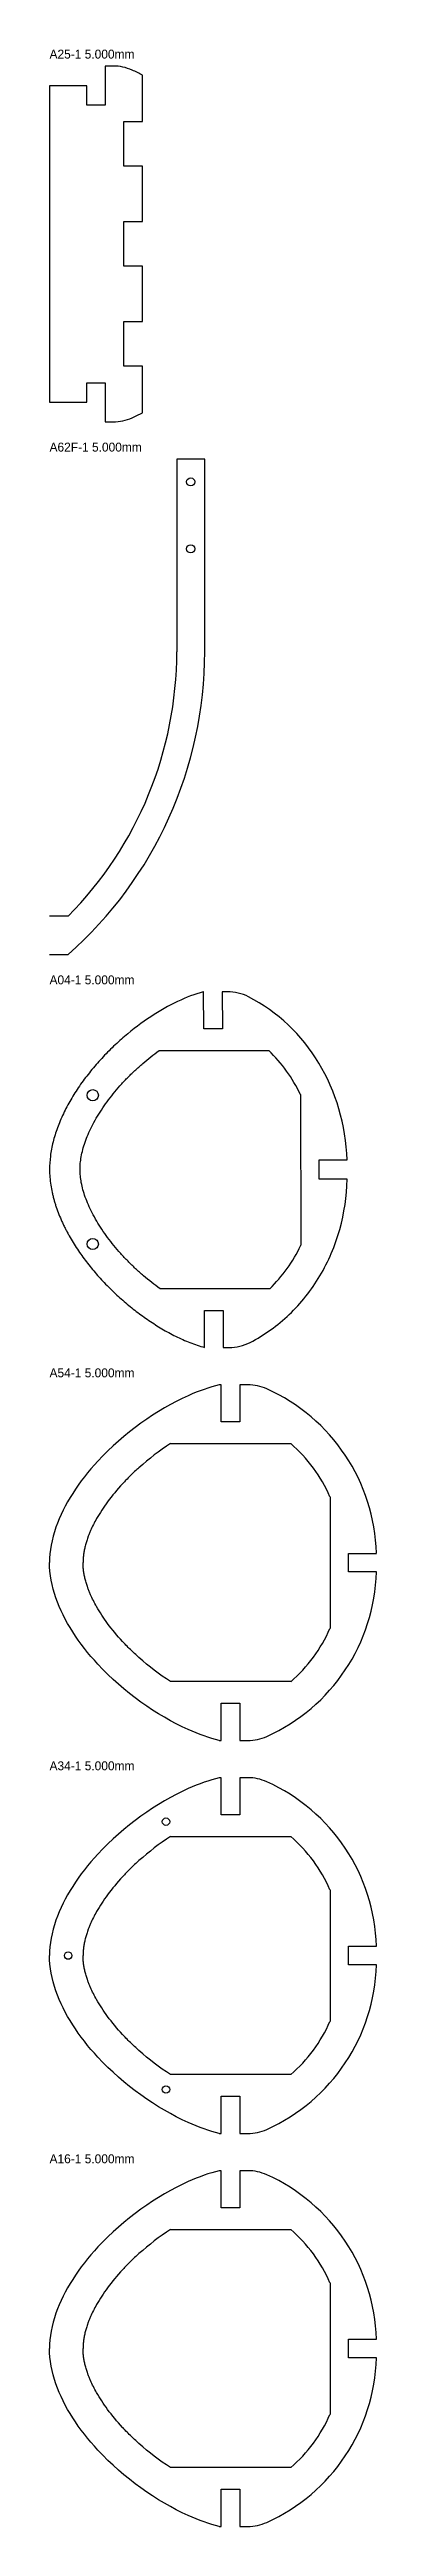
# Model space of a CAD drawing. Header units: millimetres. Extents: x 0 to 1220, y 0 to 2440.
# Drawn here: x 116 to 204, y 10 to 676 of the extents above; entities that cross this region are included whole.
import ezdxf

# ---------------------------------------------------------------- set-up
doc = ezdxf.new("R2010")
doc.units = ezdxf.units.MM
doc.layers.add('CUT', color=1, linetype='Continuous')
doc.layers.add('LABELS_NONCUT', color=3, linetype='Continuous')

msp = doc.modelspace()

# ---------------------------------------------------------------- texts
at = {"layer": 'LABELS_NONCUT'}
for s, p in [('A25-1 5.000mm', (115.64, 673.45)), ('A62F-1 5.000mm', (115.64, 567.8)), ('A04-1 5.000mm', (115.64, 424.58)), ('A54-1 5.000mm', (115.64, 318.93)), ('A34-1 5.000mm', (115.64, 213.29)), ('A16-1 5.000mm', (115.64, 107.64))]:
    msp.add_text(s, height=2.4, dxfattribs=at).set_placement(p)

# ---------------------------------------------------------------- linework, layer by layer
at = {"layer": 'CUT'}
for p, q in [((125.64, 666.12, 0), (115.64, 666.12, 0)), ((115.64, 666.12, 0), (115.64, 581.12, 0)), ((125.64, 660.95, 0), (125.64, 666.12, 0)), ((132.75, 671.45, 0), (130.64, 671.45, 0)), ((130.64, 671.45, 0), (130.64, 660.95, 0)), ((140.64, 656.5, 0), (140.64, 669, 0)), ((130.64, 660.95, 0), (125.64, 660.95, 0)), ((135.64, 644.5, 0), (135.64, 656.5, 0)), ((135.64, 656.5, 0), (140.64, 656.5, 0)), ((140.64, 644.5, 0), (135.64, 644.5, 0)), ((140.64, 629.62, 0), (140.64, 644.5, 0)), ((135.64, 617.62, 0), (135.64, 629.62, 0)), ((135.64, 629.62, 0), (140.64, 629.62, 0)), ((140.64, 617.62, 0), (135.64, 617.62, 0)), ((140.64, 602.75), (140.64, 617.62, 0)), ((135.64, 590.75), (135.64, 602.75)), ((135.64, 602.75), (140.64, 602.75)), ((125.64, 581.12, 0), (125.64, 586.3, 0)), ((125.64, 586.3, 0), (130.64, 586.3, 0)), ((130.64, 586.3, 0), (130.64, 575.8, 0)), ((140.64, 590.75), (135.64, 590.75)), ((140.64, 578.25, 0), (140.64, 590.75)), ((115.64, 581.12, 0), (125.64, 581.12, 0)), ((130.64, 575.8, 0), (132.75, 575.8, 0)), ((157.36, 565.8), (149.86, 565.8)), ((149.86, 565.8), (149.86, 514)), ((157.36, 514), (157.36, 565.8)), ((120.64, 442.9), (115.64, 442.9)), ((115.64, 432.58), (120.64, 432.58)), ((157.08, 422.57, 0), (156.93, 422.57, 0)), ((157.1, 412.57, 0), (157.08, 422.57, 0)), ((163.44, 422.58, 0), (162.08, 422.58, 0)), ((162.08, 422.58, 0), (162.1, 412.58, 0)), ((145.09, 406.76, 0), (174.57, 406.76, 0)), ((162.1, 412.58, 0), (157.1, 412.57, 0)), ((183.12, 394.92, 0), (183.21, 354.42, 0)), ((188.17, 372.16), (188.17, 377.36)), ((188.17, 377.36), (195.64, 377.36, 0)), ((195.67, 372.16, 0), (188.17, 372.16)), ((174.85, 342.76, 0), (145.37, 342.76, 0)), ((157.28, 336.92, 0), (162.28, 336.93, 0)), ((157.3, 326.96, 0), (157.28, 336.92, 0)), ((162.28, 336.93, 0), (162.3, 326.93, 0)), ((162.3, 326.93, 0), (163.9, 326.94, 0)), ((161.83, 316.93, 0), (161.27, 316.93, 0)), ((161.83, 306.93, 0), (161.83, 316.93, 0)), ((168.94, 316.93, 0), (166.83, 316.93, 0)), ((166.83, 316.93, 0), (166.83, 306.93, 0)), ((166.83, 306.93, 0), (161.83, 306.93, 0)), ((148.15, 301.11, 0), (180.53, 301.11, 0)), ((191.05, 286.83, 0), (191.05, 251.4, 0)), ((196.05, 271.61, 0), (203.54, 271.61, 0)), ((196.05, 266.61, 0), (196.05, 271.61, 0)), ((203.54, 266.61, 0), (196.05, 266.61, 0)), ((180.53, 237.11, 0), (148.15, 237.11, 0)), ((161.83, 221.29, 0), (161.83, 231.29, 0)), ((161.83, 231.29, 0), (166.83, 231.29, 0)), ((166.83, 231.29, 0), (166.83, 221.29, 0)), ((161.27, 221.29, 0), (161.83, 221.29, 0)), ((166.83, 221.29, 0), (168.94, 221.29, 0)), ((161.83, 211.29, 0), (161.27, 211.29, 0)), ((161.83, 201.29, 0), (161.83, 211.29, 0)), ((168.94, 211.29, 0), (166.83, 211.29, 0)), ((166.83, 211.29, 0), (166.83, 201.29, 0)), ((166.83, 201.29, 0), (161.83, 201.29, 0)), ((148.15, 195.47, 0), (180.53, 195.47, 0)), ((191.05, 181.18, 0), (191.05, 145.75, 0)), ((196.05, 165.97, 0), (203.54, 165.97, 0)), ((196.05, 160.97, 0), (196.05, 165.97, 0)), ((203.54, 160.97, 0), (196.05, 160.97, 0)), ((180.53, 131.47, 0), (148.15, 131.47, 0)), ((161.83, 115.64, 0), (161.83, 125.64, 0)), ((161.83, 125.64, 0), (166.83, 125.64, 0)), ((166.83, 125.64, 0), (166.83, 115.64, 0)), ((161.27, 115.64, 0), (161.83, 115.64, 0)), ((166.83, 115.64, 0), (168.94, 115.64, 0)), ((161.83, 105.64, 0), (161.27, 105.64, 0)), ((161.83, 95.64, 0), (161.83, 105.64, 0)), ((168.94, 105.64, 0), (166.83, 105.64, 0)), ((166.83, 105.64, 0), (166.83, 95.64, 0)), ((166.83, 95.64, 0), (161.83, 95.64, 0)), ((148.15, 89.82, 0), (180.53, 89.82, 0)), ((191.05, 75.54, 0), (191.05, 40.11, 0)), ((196.05, 60.32, 0), (203.54, 60.32, 0)), ((196.05, 55.32, 0), (196.05, 60.32, 0)), ((203.54, 55.32, 0), (196.05, 55.32, 0)), ((180.53, 25.82, 0), (148.15, 25.82, 0)), ((161.83, 10, 0), (161.83, 20, 0)), ((161.83, 20, 0), (166.83, 20, 0)), ((166.83, 20, 0), (166.83, 10, 0)), ((161.27, 10, 0), (161.83, 10, 0)), ((166.83, 10, 0), (168.94, 10, 0))]:
    msp.add_line(p, q, dxfattribs=at)
for centre, radius in [((153.61, 559.65), 1.1), ((153.61, 541.65), 1.1), ((127.27, 394.76, 0), 1.5), ((127.27, 354.76, 0), 1.5), ((146.95, 199.47, 0), 1), ((120.64, 163.47, 0), 1), ((146.95, 127.47, 0), 1)]:
    msp.add_circle(centre, radius, dxfattribs=at)
for centre, radius, start, end in [((132.75, 658.95, 0), 12.5, 65.77481, 90), ((117.35, 624.73, 0), 50.02, 62.24704, 65.77481), ((132.75, 588.3, 0), 12.5, -90, -65.77481), ((117.35, 622.52, 0), 50.02, -65.77481, -62.24704), ((48.73, 514), 101.13, -44.67302, 0), ((48.73, 514), 108.63, -48.54483, 0), ((168.94, 304.43, 0), 12.5, 65.77481, 90), ((153.54, 270.22, 0), 50.02, 1.59396, 65.77481), ((153.54, 270.22, 0), 41.02, 23.88351, 48.8621), ((153.54, 268, 0), 50.02, -65.77481, -1.59396), ((153.54, 268, 0), 41.02, -48.8621, -23.88351), ((168.94, 233.79, 0), 12.5, -90, -65.77481), ((168.94, 198.79, 0), 12.5, 65.77481, 90), ((153.54, 164.58, 0), 50.02, 1.59396, 65.77481), ((153.54, 164.58, 0), 41.02, 23.88351, 48.8621), ((153.54, 162.36, 0), 50.02, -65.77481, -1.59396), ((153.54, 162.36, 0), 41.02, -48.8621, -23.88351), ((168.94, 128.14, 0), 12.5, -90, -65.77481), ((168.94, 93.14, 0), 12.5, 65.77481, 90), ((153.54, 58.93, 0), 50.02, 1.59396, 65.77481), ((153.54, 58.93, 0), 41.02, 23.88351, 48.8621), ((153.54, 56.71, 0), 50.02, -65.77481, -1.59396), ((153.54, 56.71, 0), 41.02, -48.8621, -23.88351), ((168.94, 22.5, 0), 12.5, -90, -65.77481)]:
    msp.add_arc(centre, radius, start, end, dxfattribs=at)
for centre, major_axis, start_param, end_param in [((163.45, 410.01, 0), (-12.57, -0.18), 4.22831, 4.699247), ((163.86, 339.5, 0), (12.57, 0.18), 4.701442, 5.170671)]:
    msp.add_ellipse(centre, major_axis=major_axis, ratio=1, start_param=start_param, end_param=end_param, dxfattribs=at)
at = {"layer": 'CUT', "extrusion": (-2.65526e-11, 1.05268e-09, 1)}
for centre, major_axis, start_param, end_param in [((150.14, 375.87, 0), (1.26, -50, 0), 1.577677, 2.683438), ((150.14, 375.87, 0), (1.03, -41, 0), 2.031111, 2.400709), ((150.15, 373.65, 0), (1.03, -41, 0), 0.694971, 1.059783)]:
    msp.add_ellipse(centre, major_axis=major_axis, ratio=0.910269, start_param=start_param, end_param=end_param, dxfattribs=at)
at = {"layer": 'CUT'}
for points, knots in [([(156.93, 422.57, 0), (154.72, 421.95, 0), (150.08, 420.2, 0), (142.84, 416.08, 0), (136.91, 411.61, 0), (133, 408.07, 0), (130.84, 405.91, 0), (129.3, 404.28, 0), (127.77, 402.55, 0), (125.85, 400.23, 0), (124.09, 397.87, 0), (122.46, 395.4, 0), (121.34, 393.56, 0), (120.28, 391.66, 0), (119.34, 389.8, 0), (118.47, 387.86, 0), (117.73, 385.96, 0), (117.09, 384.07, 0), (116.57, 382.21, 0), (116.15, 380.29, 0), (115.75, 377.8, 0), (115.64, 375.96, 0), (115.64, 374.76, 0)], [0, 0, 0, 0, 0.125, 0.25, 0.375, 0.4375, 0.46875, 0.5, 0.53125, 0.5625, 0.625, 0.65625, 0.6875, 0.71875, 0.75, 0.78125, 0.8125, 0.84375, 0.875, 0.90625, 0.9375, 1, 1, 1, 1]), ([(123.84, 374.76, 0), (123.83, 375.31, 0), (123.89, 376.46, 0), (124.12, 378.19, 0), (124.56, 380.16, 0), (125.16, 382.11, 0), (125.98, 384.24, 0), (127.31, 387.09, 0), (129.03, 390.05, 0), (131.08, 393.02, 0), (132.76, 395.19, 0), (134.55, 397.3, 0), (136.52, 399.41, 0), (138.53, 401.38, 0), (141.4, 403.95, 0), (143.58, 405.67, 0), (145.09, 406.76, 0)], [0, 0, 0, 0, 0.0625, 0.125, 0.1875, 0.25, 0.3125, 0.375, 0.5, 0.5625, 0.625, 0.6875, 0.75, 0.8125, 0.875, 1, 1, 1, 1]), ([(115.64, 374.76, 0), (115.65, 374.08, 0), (115.7, 372.73, 0), (115.95, 370.6, 0), (116.26, 368.96, 0), (116.57, 367.61, 0), (116.85, 366.56, 0), (117.12, 365.63, 0), (117.54, 364.34, 0), (118.13, 362.74, 0), (118.83, 361.11, 0), (119.43, 359.82, 0), (119.93, 358.81, 0), (120.4, 357.92, 0), (121.08, 356.69, 0), (122, 355.13, 0), (123.1, 353.4, 0), (124.33, 351.62, 0), (125.54, 349.99, 0), (126.85, 348.35, 0), (128.2, 346.74, 0), (129.64, 345.14, 0), (131.08, 343.63, 0), (133.1, 341.63, 0), (135.71, 339.26, 0), (138.41, 337.06, 0), (140.64, 335.4, 0), (142.3, 334.24, 0), (144.1, 333.06, 0), (145.82, 332, 0), (147.72, 330.92, 0), (149.52, 329.98, 0), (151.5, 329.05, 0), (153.37, 328.27, 0), (155.38, 327.53, 0), (156.66, 327.14, 0), (157.3, 326.96, 0)], [0, 0, 0, 0, 0.03125, 0.0625, 0.09375, 0.109375, 0.125, 0.140625, 0.15625, 0.1875, 0.21875, 0.234375, 0.25, 0.265625, 0.28125, 0.3125, 0.34375, 0.375, 0.40625, 0.4375, 0.46875, 0.5, 0.53125, 0.5625, 0.625, 0.6875, 0.71875, 0.75, 0.78125, 0.8125, 0.84375, 0.875, 0.90625, 0.9375, 0.96875, 1, 1, 1, 1]), ([(145.37, 342.76, 0), (143.85, 343.84, 0), (141.65, 345.56, 0), (138.76, 348.13, 0), (136.73, 350.1, 0), (134.74, 352.21, 0), (132.93, 354.32, 0), (131.24, 356.49, 0), (129.68, 358.73, 0), (128.3, 360.93, 0), (127.08, 363.14, 0), (126.06, 365.28, 0), (125.22, 367.41, 0), (124.61, 369.35, 0), (124.15, 371.31, 0), (123.9, 373.06, 0), (123.84, 374.2, 0), (123.84, 374.76, 0)], [0, 0, 0, 0, 0.125, 0.1875, 0.25, 0.3125, 0.375, 0.4375, 0.5, 0.5625, 0.625, 0.6875, 0.75, 0.8125, 0.875, 0.9375, 1, 1, 1, 1]), ([(169.58, 328.32, 0), (173.39, 330.27, 0), (180.49, 335.34, 0), (188.83, 345.86, 0), (194.2, 358.46, 0), (195.56, 367.59, 0), (195.67, 372.16, 0)], [0, 0, 0, 0, 0.25, 0.5, 0.75, 0.9968709, 0.9968709, 0.9968709, 0.9968709]), ([(161.27, 316.93, 0), (158.61, 316.27, 0), (155.79, 315.28, 0), (144.46, 310.2, 0), (135.56, 303.88, 0), (123.51, 290.87, 0), (119.48, 284.7, 0), (116.24, 275.39, 0), (115.64, 272.21, 0), (115.64, 269.11, 0)], [0, 0, 0, 0, 0.137153, 0.137153, 0.540686, 0.540686, 0.841226, 0.841226, 1, 1, 1, 1]), ([(148.15, 301.11, 0), (145.22, 299.2, 0), (142.34, 297.01, 0), (139.68, 294.63, 0), (138.9, 293.94, 0), (138.14, 293.23, 0), (137.4, 292.51, 0), (136.99, 292.1, 0), (136.58, 291.69, 0), (136.18, 291.28, 0), (135.92, 291.01, 0), (135.65, 290.73, 0), (135.4, 290.45, 0), (135.35, 290.4, 0), (135.31, 290.36, 0), (135.26, 290.31, 0), (133.8, 288.73, 0), (132.45, 287.1, 0), (131.25, 285.47, 0), (130.14, 283.95, 0), (129.15, 282.43, 0), (128.3, 280.94, 0), (127.68, 279.85, 0), (127.14, 278.78, 0), (126.68, 277.73, 0), (126.55, 277.43, 0), (126.42, 277.13, 0), (126.3, 276.84, 0), (126.19, 276.55, 0), (126.08, 276.26, 0), (125.97, 275.97, 0), (125.93, 275.86, 0), (125.89, 275.76, 0), (125.86, 275.65, 0), (125.85, 275.62, 0), (125.84, 275.59, 0), (125.83, 275.56, 0), (125.69, 275.17, 0), (125.57, 274.79, 0), (125.46, 274.42, 0), (125.35, 274.04, 0), (125.25, 273.67, 0), (125.17, 273.3, 0), (125.08, 272.93, 0), (125, 272.56, 0), (124.93, 272.2, 0), (124.87, 271.83, 0), (124.81, 271.47, 0), (124.77, 271.12, 0), (124.73, 270.76, 0), (124.69, 270.41, 0), (124.67, 270.07, 0), (124.65, 269.74, 0), (124.64, 269.42, 0), (124.64, 269.11, 0)], [0, 0, 0, 0, 0.22238, 0.22238, 0.22238, 0.287498, 0.287498, 0.287498, 0.324031, 0.324031, 0.324031, 0.348271, 0.348271, 0.348271, 0.352617, 0.352617, 0.352617, 0.490832, 0.490832, 0.490832, 0.619211, 0.619211, 0.619211, 0.712787, 0.712787, 0.712787, 0.739656, 0.739656, 0.739656, 0.766035, 0.766035, 0.766035, 0.77611, 0.77611, 0.77611, 0.778805, 0.778805, 0.778805, 0.81469, 0.81469, 0.81469, 0.85105, 0.85105, 0.85105, 0.888287, 0.888287, 0.888287, 0.925829, 0.925829, 0.925829, 0.964059, 0.964059, 0.964059, 1, 1, 1, 1]), ([(161.27, 221.29, 0), (158.61, 221.95, 0), (155.79, 222.94, 0), (144.46, 228.02, 0), (135.56, 234.34, 0), (123.51, 247.35, 0), (119.48, 253.53, 0), (116.24, 262.83, 0), (115.64, 266.02, 0), (115.64, 269.11, 0)], [0, 0, 0, 0, 0.137153, 0.137153, 0.540686, 0.540686, 0.841226, 0.841226, 1, 1, 1, 1]), ([(148.15, 237.11, 0), (145.22, 239.02, 0), (142.34, 241.21, 0), (139.68, 243.59, 0), (138.9, 244.28, 0), (138.14, 244.99, 0), (137.4, 245.72, 0), (136.99, 246.12, 0), (136.58, 246.53, 0), (136.18, 246.94, 0), (135.92, 247.22, 0), (135.65, 247.49, 0), (135.4, 247.77, 0), (135.35, 247.82, 0), (135.31, 247.87, 0), (135.26, 247.92, 0), (133.8, 249.49, 0), (132.45, 251.12, 0), (131.25, 252.75, 0), (130.14, 254.27, 0), (129.15, 255.79, 0), (128.3, 257.28, 0), (127.68, 258.37, 0), (127.14, 259.45, 0), (126.68, 260.49, 0), (126.55, 260.79, 0), (126.42, 261.09, 0), (126.3, 261.39, 0), (126.19, 261.68, 0), (126.08, 261.96, 0), (125.97, 262.25, 0), (125.93, 262.36, 0), (125.89, 262.47, 0), (125.86, 262.57, 0), (125.85, 262.6, 0), (125.84, 262.63, 0), (125.83, 262.66, 0), (125.69, 263.05, 0), (125.57, 263.43, 0), (125.46, 263.8, 0), (125.35, 264.18, 0), (125.25, 264.55, 0), (125.17, 264.92, 0), (125.08, 265.29, 0), (125, 265.66, 0), (124.93, 266.03, 0), (124.87, 266.39, 0), (124.81, 266.75, 0), (124.77, 267.1, 0), (124.73, 267.46, 0), (124.69, 267.81, 0), (124.67, 268.16, 0), (124.65, 268.48, 0), (124.64, 268.8, 0), (124.64, 269.11, 0)], [0, 0, 0, 0, 0.22238, 0.22238, 0.22238, 0.287498, 0.287498, 0.287498, 0.324031, 0.324031, 0.324031, 0.348271, 0.348271, 0.348271, 0.352617, 0.352617, 0.352617, 0.490832, 0.490832, 0.490832, 0.619211, 0.619211, 0.619211, 0.712787, 0.712787, 0.712787, 0.739656, 0.739656, 0.739656, 0.766035, 0.766035, 0.766035, 0.77611, 0.77611, 0.77611, 0.778805, 0.778805, 0.778805, 0.81469, 0.81469, 0.81469, 0.85105, 0.85105, 0.85105, 0.888287, 0.888287, 0.888287, 0.925829, 0.925829, 0.925829, 0.964059, 0.964059, 0.964059, 1, 1, 1, 1]), ([(161.27, 211.29, 0), (158.61, 210.62, 0), (155.79, 209.64, 0), (144.46, 204.56, 0), (135.56, 198.23, 0), (123.51, 185.22, 0), (119.48, 179.05, 0), (116.24, 169.75, 0), (115.64, 166.56, 0), (115.64, 163.47, 0)], [0, 0, 0, 0, 0.137153, 0.137153, 0.540686, 0.540686, 0.841226, 0.841226, 1, 1, 1, 1]), ([(148.15, 195.47, 0), (145.22, 193.56, 0), (142.34, 191.37, 0), (139.68, 188.99, 0), (138.9, 188.29, 0), (138.14, 187.58, 0), (137.4, 186.86, 0), (136.99, 186.46, 0), (136.58, 186.05, 0), (136.18, 185.63, 0), (135.92, 185.36, 0), (135.65, 185.09, 0), (135.4, 184.81, 0), (135.35, 184.76, 0), (135.31, 184.71, 0), (135.26, 184.66, 0), (133.8, 183.08, 0), (132.45, 181.46, 0), (131.25, 179.83, 0), (130.14, 178.31, 0), (129.15, 176.79, 0), (128.3, 175.29, 0), (127.68, 174.2, 0), (127.14, 173.13, 0), (126.68, 172.08, 0), (126.55, 171.78, 0), (126.42, 171.49, 0), (126.3, 171.19, 0), (126.19, 170.9, 0), (126.08, 170.61, 0), (125.97, 170.33, 0), (125.93, 170.22, 0), (125.89, 170.11, 0), (125.86, 170, 0), (125.85, 169.97, 0), (125.84, 169.95, 0), (125.83, 169.92, 0), (125.69, 169.53, 0), (125.57, 169.15, 0), (125.46, 168.78, 0), (125.35, 168.4, 0), (125.25, 168.02, 0), (125.17, 167.66, 0), (125.08, 167.28, 0), (125, 166.91, 0), (124.93, 166.55, 0), (124.87, 166.19, 0), (124.81, 165.83, 0), (124.77, 165.48, 0), (124.73, 165.12, 0), (124.69, 164.77, 0), (124.67, 164.42, 0), (124.65, 164.1, 0), (124.64, 163.78, 0), (124.64, 163.47, 0)], [0, 0, 0, 0, 0.22238, 0.22238, 0.22238, 0.287498, 0.287498, 0.287498, 0.324031, 0.324031, 0.324031, 0.348271, 0.348271, 0.348271, 0.352617, 0.352617, 0.352617, 0.490832, 0.490832, 0.490832, 0.619211, 0.619211, 0.619211, 0.712787, 0.712787, 0.712787, 0.739656, 0.739656, 0.739656, 0.766035, 0.766035, 0.766035, 0.77611, 0.77611, 0.77611, 0.778805, 0.778805, 0.778805, 0.81469, 0.81469, 0.81469, 0.85105, 0.85105, 0.85105, 0.888287, 0.888287, 0.888287, 0.925829, 0.925829, 0.925829, 0.964059, 0.964059, 0.964059, 1, 1, 1, 1]), ([(161.27, 115.64, 0), (158.61, 116.31, 0), (155.79, 117.3, 0), (144.46, 122.38, 0), (135.56, 128.7, 0), (123.51, 141.71, 0), (119.48, 147.88, 0), (116.24, 157.19, 0), (115.64, 160.37, 0), (115.64, 163.47, 0)], [0, 0, 0, 0, 0.137153, 0.137153, 0.540686, 0.540686, 0.841226, 0.841226, 1, 1, 1, 1]), ([(148.15, 131.47, 0), (145.22, 133.38, 0), (142.34, 135.57, 0), (139.68, 137.94, 0), (138.9, 138.64, 0), (138.14, 139.35, 0), (137.4, 140.07, 0), (136.99, 140.48, 0), (136.58, 140.89, 0), (136.18, 141.3, 0), (135.92, 141.57, 0), (135.65, 141.85, 0), (135.4, 142.12, 0), (135.35, 142.17, 0), (135.31, 142.22, 0), (135.26, 142.27, 0), (133.8, 143.85, 0), (132.45, 145.48, 0), (131.25, 147.11, 0), (130.14, 148.62, 0), (129.15, 150.15, 0), (128.3, 151.64, 0), (127.68, 152.73, 0), (127.14, 153.8, 0), (126.68, 154.85, 0), (126.55, 155.15, 0), (126.42, 155.45, 0), (126.3, 155.74, 0), (126.19, 156.03, 0), (126.08, 156.32, 0), (125.97, 156.6, 0), (125.93, 156.71, 0), (125.89, 156.82, 0), (125.86, 156.93, 0), (125.85, 156.96, 0), (125.84, 156.99, 0), (125.83, 157.02, 0), (125.69, 157.4, 0), (125.57, 157.78, 0), (125.46, 158.16, 0), (125.35, 158.54, 0), (125.25, 158.91, 0), (125.17, 159.28, 0), (125.08, 159.65, 0), (125, 160.02, 0), (124.93, 160.38, 0), (124.87, 160.75, 0), (124.81, 161.1, 0), (124.77, 161.46, 0), (124.73, 161.81, 0), (124.69, 162.17, 0), (124.67, 162.51, 0), (124.65, 162.84, 0), (124.64, 163.15, 0), (124.64, 163.47, 0)], [0, 0, 0, 0, 0.22238, 0.22238, 0.22238, 0.287498, 0.287498, 0.287498, 0.324031, 0.324031, 0.324031, 0.348271, 0.348271, 0.348271, 0.352617, 0.352617, 0.352617, 0.490832, 0.490832, 0.490832, 0.619211, 0.619211, 0.619211, 0.712787, 0.712787, 0.712787, 0.739656, 0.739656, 0.739656, 0.766035, 0.766035, 0.766035, 0.77611, 0.77611, 0.77611, 0.778805, 0.778805, 0.778805, 0.81469, 0.81469, 0.81469, 0.85105, 0.85105, 0.85105, 0.888287, 0.888287, 0.888287, 0.925829, 0.925829, 0.925829, 0.964059, 0.964059, 0.964059, 1, 1, 1, 1]), ([(161.27, 105.64, 0), (158.61, 104.98, 0), (155.79, 103.99, 0), (144.46, 98.91, 0), (135.56, 92.59, 0), (123.51, 79.58, 0), (119.48, 73.41, 0), (116.24, 64.1, 0), (115.64, 60.92, 0), (115.64, 57.82, 0)], [0, 0, 0, 0, 0.137153, 0.137153, 0.540686, 0.540686, 0.841226, 0.841226, 1, 1, 1, 1]), ([(148.15, 89.82, 0), (145.22, 87.91, 0), (142.34, 85.72, 0), (139.68, 83.35, 0), (138.9, 82.65, 0), (138.14, 81.94, 0), (137.4, 81.22, 0), (136.99, 80.81, 0), (136.58, 80.4, 0), (136.18, 79.99, 0), (135.92, 79.72, 0), (135.65, 79.44, 0), (135.4, 79.17, 0), (135.35, 79.12, 0), (135.31, 79.07, 0), (135.26, 79.02, 0), (133.8, 77.44, 0), (132.45, 75.81, 0), (131.25, 74.18, 0), (130.14, 72.66, 0), (129.15, 71.14, 0), (128.3, 69.65, 0), (127.68, 68.56, 0), (127.14, 67.49, 0), (126.68, 66.44, 0), (126.55, 66.14, 0), (126.42, 65.84, 0), (126.3, 65.55, 0), (126.19, 65.26, 0), (126.08, 64.97, 0), (125.97, 64.68, 0), (125.93, 64.58, 0), (125.89, 64.47, 0), (125.86, 64.36, 0), (125.85, 64.33, 0), (125.84, 64.3, 0), (125.83, 64.27, 0), (125.69, 63.89, 0), (125.57, 63.5, 0), (125.46, 63.13, 0), (125.35, 62.75, 0), (125.25, 62.38, 0), (125.17, 62.01, 0), (125.08, 61.64, 0), (125, 61.27, 0), (124.93, 60.91, 0), (124.87, 60.54, 0), (124.81, 60.18, 0), (124.77, 59.83, 0), (124.73, 59.47, 0), (124.69, 59.12, 0), (124.67, 58.78, 0), (124.65, 58.45, 0), (124.64, 58.13, 0), (124.64, 57.82, 0)], [0, 0, 0, 0, 0.22238, 0.22238, 0.22238, 0.287498, 0.287498, 0.287498, 0.324031, 0.324031, 0.324031, 0.348271, 0.348271, 0.348271, 0.352617, 0.352617, 0.352617, 0.490832, 0.490832, 0.490832, 0.619211, 0.619211, 0.619211, 0.712787, 0.712787, 0.712787, 0.739656, 0.739656, 0.739656, 0.766035, 0.766035, 0.766035, 0.77611, 0.77611, 0.77611, 0.778805, 0.778805, 0.778805, 0.81469, 0.81469, 0.81469, 0.85105, 0.85105, 0.85105, 0.888287, 0.888287, 0.888287, 0.925829, 0.925829, 0.925829, 0.964059, 0.964059, 0.964059, 1, 1, 1, 1]), ([(161.27, 10, 0), (158.61, 10.67, 0), (155.79, 11.65, 0), (144.46, 16.73, 0), (135.56, 23.06, 0), (123.51, 36.06, 0), (119.48, 42.24, 0), (116.24, 51.54, 0), (115.64, 54.73, 0), (115.64, 57.82, 0)], [0, 0, 0, 0, 0.137153, 0.137153, 0.540686, 0.540686, 0.841226, 0.841226, 1, 1, 1, 1]), ([(148.15, 25.82, 0), (145.22, 27.73, 0), (142.34, 29.92, 0), (139.68, 32.3, 0), (138.9, 32.99, 0), (138.14, 33.7, 0), (137.4, 34.43, 0), (136.99, 34.83, 0), (136.58, 35.24, 0), (136.18, 35.65, 0), (135.92, 35.93, 0), (135.65, 36.2, 0), (135.4, 36.48, 0), (135.35, 36.53, 0), (135.31, 36.58, 0), (135.26, 36.63, 0), (133.8, 38.21, 0), (132.45, 39.83, 0), (131.25, 41.46, 0), (130.14, 42.98, 0), (129.15, 44.5, 0), (128.3, 46, 0), (127.68, 47.08, 0), (127.14, 48.16, 0), (126.68, 49.2, 0), (126.55, 49.5, 0), (126.42, 49.8, 0), (126.3, 50.1, 0), (126.19, 50.39, 0), (126.08, 50.68, 0), (125.97, 50.96, 0), (125.93, 51.07, 0), (125.89, 51.18, 0), (125.86, 51.29, 0), (125.85, 51.31, 0), (125.84, 51.34, 0), (125.83, 51.37, 0), (125.69, 51.76, 0), (125.57, 52.14, 0), (125.46, 52.51, 0), (125.35, 52.89, 0), (125.25, 53.26, 0), (125.17, 53.63, 0), (125.08, 54.01, 0), (125, 54.37, 0), (124.93, 54.74, 0), (124.87, 55.1, 0), (124.81, 55.46, 0), (124.77, 55.81, 0), (124.73, 56.17, 0), (124.69, 56.52, 0), (124.67, 56.87, 0), (124.65, 57.19, 0), (124.64, 57.51, 0), (124.64, 57.82, 0)], [0, 0, 0, 0, 0.22238, 0.22238, 0.22238, 0.287498, 0.287498, 0.287498, 0.324031, 0.324031, 0.324031, 0.348271, 0.348271, 0.348271, 0.352617, 0.352617, 0.352617, 0.490832, 0.490832, 0.490832, 0.619211, 0.619211, 0.619211, 0.712787, 0.712787, 0.712787, 0.739656, 0.739656, 0.739656, 0.766035, 0.766035, 0.766035, 0.77611, 0.77611, 0.77611, 0.778805, 0.778805, 0.778805, 0.81469, 0.81469, 0.81469, 0.85105, 0.85105, 0.85105, 0.888287, 0.888287, 0.888287, 0.925829, 0.925829, 0.925829, 0.964059, 0.964059, 0.964059, 1, 1, 1, 1])]:
    msp.add_open_spline(points, degree=3, knots=knots, dxfattribs=at)

msp.set_redraw_order([(e.dxf.handle, doc.entitydb.next_handle()) for e in msp.query("TEXT MTEXT ATTDEF DIMENSION ARC_DIMENSION")])  # texts and dimensions are drawn at this point

doc.saveas('drawing.dxf')
